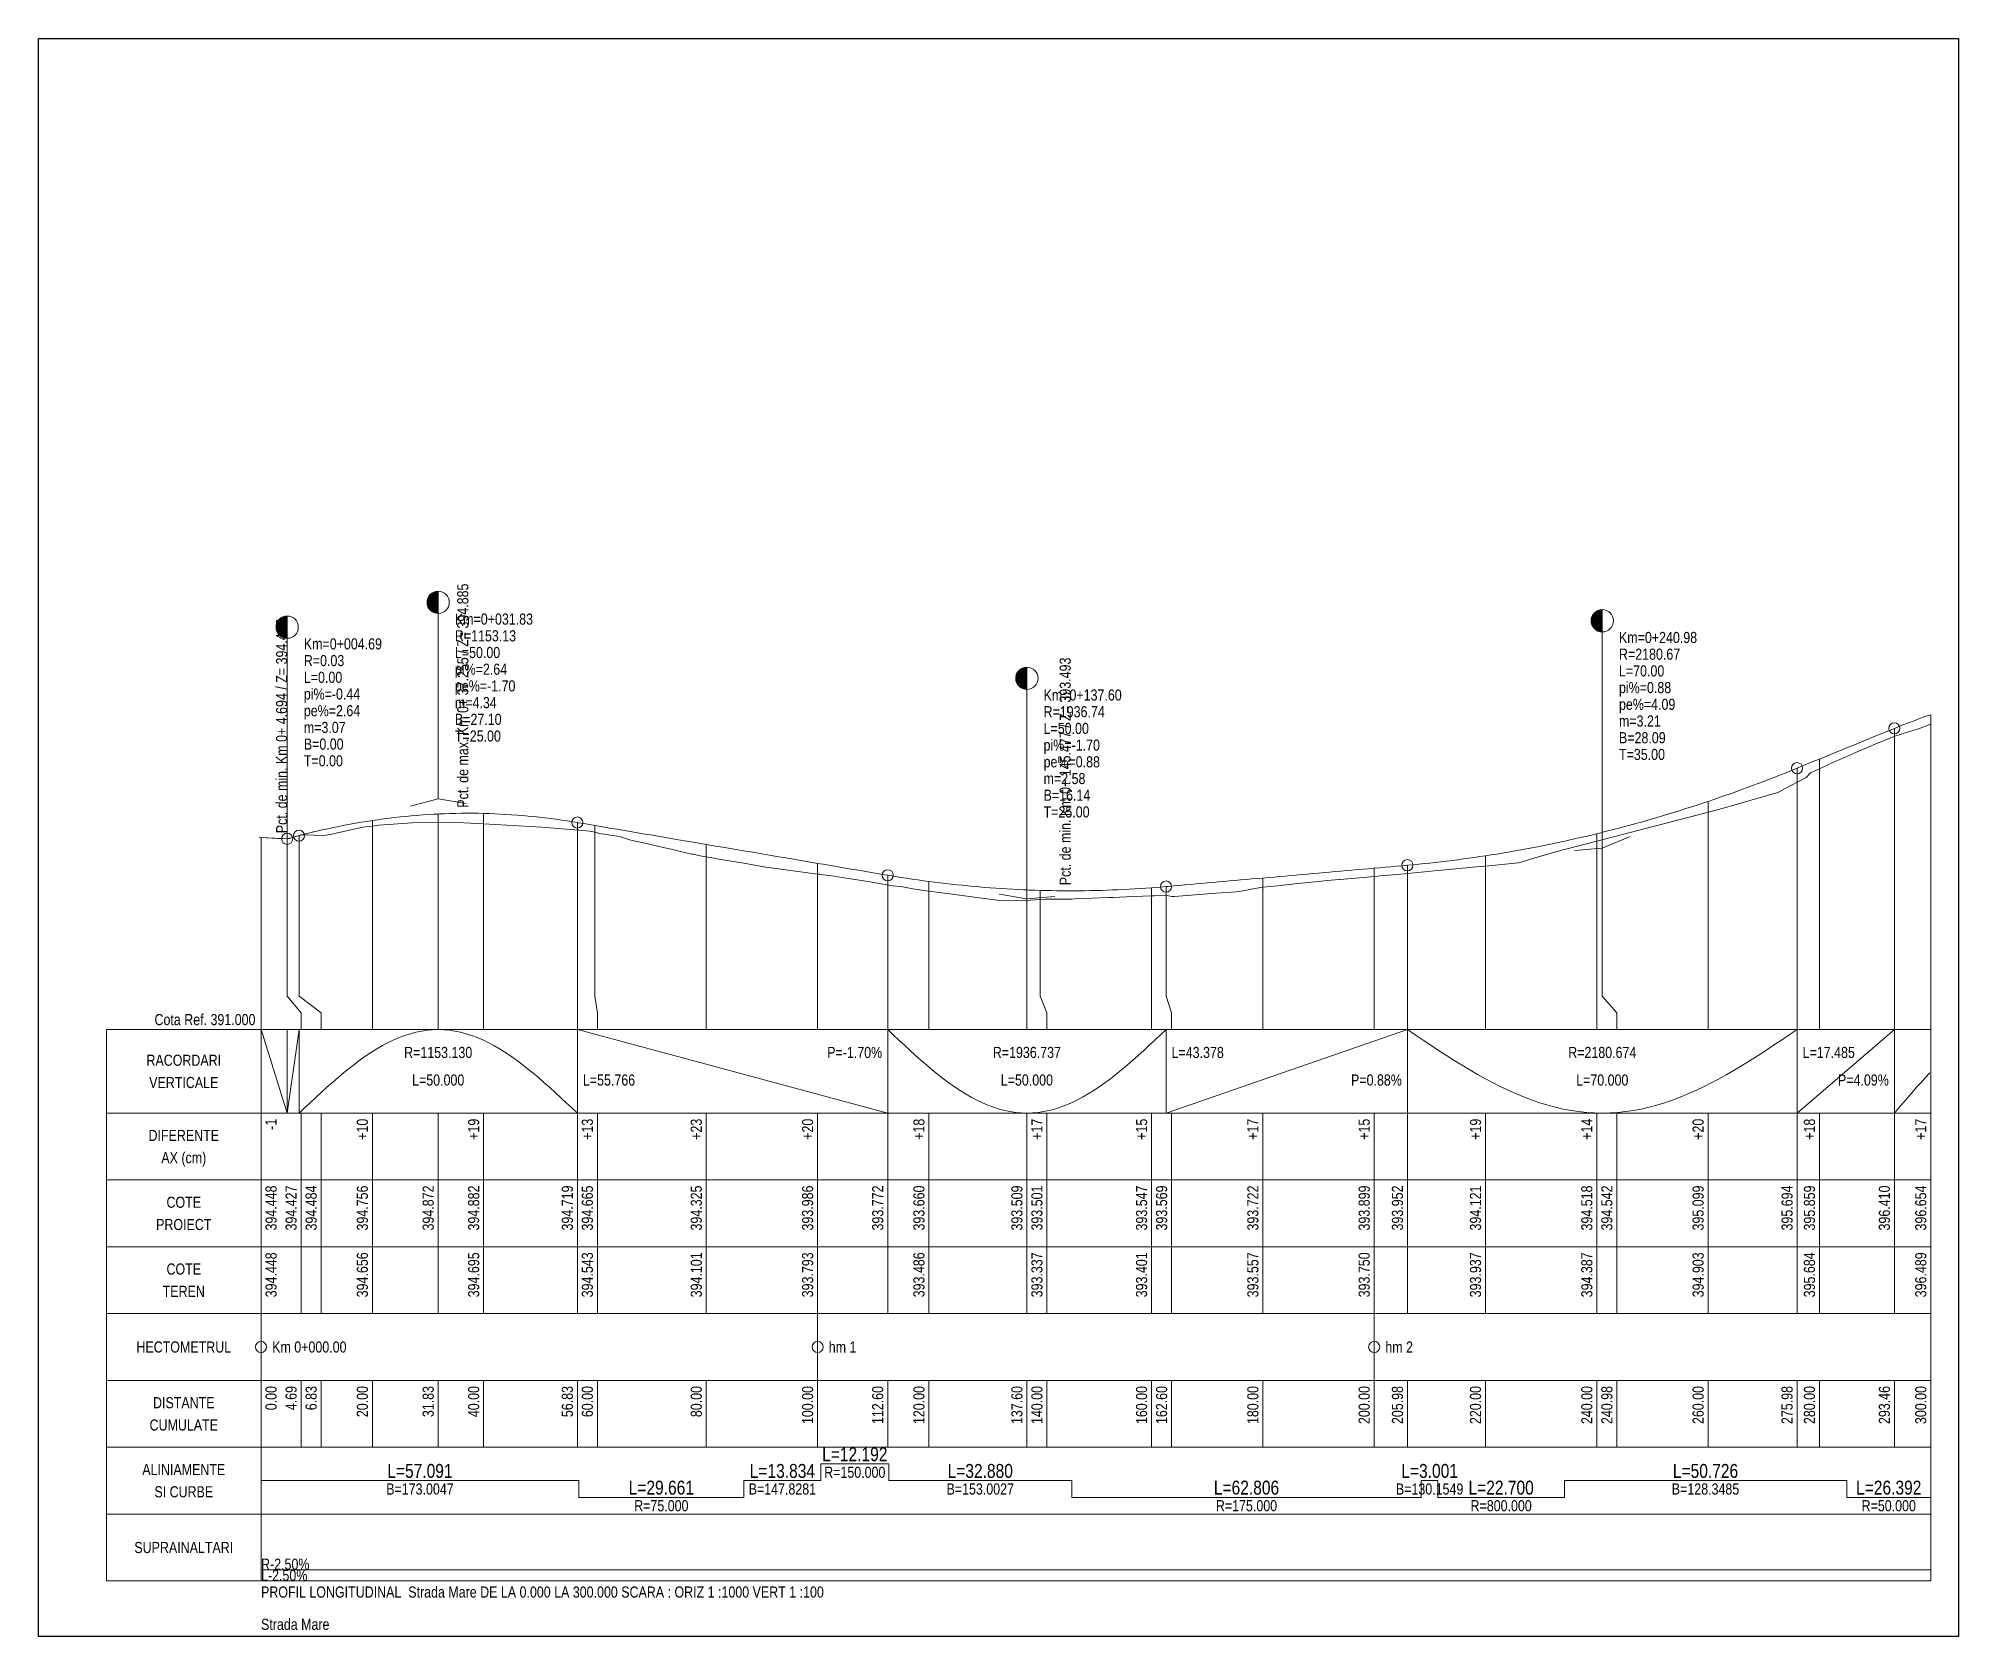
# Model space of a CAD drawing. Extents: x -600 to 1621, y -3670 to 287.
# Drawn here: x 0 to 345, y -2936.1 to -2649.1 of the extents above; entities that cross this region are included whole.
import ezdxf
from ezdxf.enums import TextEntityAlignment as Align

# ---------------------------------------------------------------- set-up
doc = ezdxf.new("R2010")
doc.units = 0
doc.layers.add('ARD-No Plot', color=7, linetype='Continuous', lineweight=0, plot=False)
doc.layers.add('Cartus', color=8, linetype='Continuous')
for name, color, linetype, lineweight in [('L-C. Ref', 7, 'Continuous', 0), ('L-cote-ex', 7, 'Continuous', 0), ('L-Cote-Pr', 7, 'Continuous', 0), ('L-Curbe', 7, 'Continuous', 0), ('L-Cut-Fill', 7, 'Continuous', 0), ('L-Design', 7, 'Continuous', 0), ('L-Exist', 7, 'Continuous', 0), ('L-LINES', 7, 'Continuous', 0), ('L-Min-Max', 7, 'Continuous', 0), ('L-Pante-Tran', 7, 'Continuous', 0), ('L-rac-Vert', 7, 'Continuous', 0), ('L-TEXT', 7, 'Continuous', 0)]:
    doc.layers.add(name, color=color, linetype=linetype, lineweight=lineweight)
doc.styles.add('Arial', font='arial.ttf', dxfattribs={"width": 0.8})

msp = doc.modelspace()

# ---------------------------------------------------------------- texts
at = {"layer": 'ARD-No Plot', "style": 'Arial', "width": 0.8}
msp.add_text('Strada Mare', height=2, dxfattribs=at).set_placement((40, -2934.87))
at = {"layer": 'L-C. Ref', "style": 'Arial', "width": 0.8}
msp.add_text('Cota Ref. 391.000', height=2, dxfattribs=at).set_placement((39, -2826.27), align=Align.RIGHT)
at = {"layer": 'L-cote-ex', "style": 'Arial', "width": 0.8}
for s, p in [('394.448', (42.8, -2867.07)), ('394.448', (42.8, -2867.07)), ('394.448', (42.8, -2867.07)), ('394.656', (59.2, -2867.07)), ('394.695', (79.2, -2867.07)), ('394.543', (99.63, -2867.07)), ('394.101', (119.2, -2867.07)), ('393.793', (139.2, -2867.07)), ('393.486', (159.2, -2867.07)), ('393.337', (180.4, -2867.07)), ('393.401', (199.2, -2867.07)), ('393.557', (219.2, -2867.07)), ('393.750', (239.2, -2867.07)), ('393.937', (259.2, -2867.07)), ('394.387', (279.2, -2867.07)), ('394.903', (299.2, -2867.07)), ('395.684', (319.2, -2867.07)), ('396.489', (339.2, -2867.07))]:
    msp.add_text(s, height=2, rotation=90, dxfattribs=at).set_placement(p, align=Align.RIGHT)
at = {"layer": 'L-Cote-Pr', "style": 'Arial', "width": 0.8}
for s, p in [('394.448', (42.8, -2855.07)), ('394.427', (46.4, -2855.07)), ('394.484', (50, -2855.07)), ('394.756', (59.2, -2855.07)), ('394.872', (71.03, -2855.07)), ('394.882', (79.2, -2855.07)), ('394.719', (96.03, -2855.07)), ('394.665', (99.63, -2855.07)), ('394.325', (119.2, -2855.07)), ('393.986', (139.2, -2855.07)), ('393.772', (151.8, -2855.07)), ('393.660', (159.2, -2855.07)), ('393.509', (176.8, -2855.07)), ('393.501', (180.4, -2855.07)), ('393.547', (199.2, -2855.07)), ('393.569', (202.8, -2855.07)), ('393.722', (219.2, -2855.07)), ('393.899', (239.2, -2855.07)), ('393.952', (245.18, -2855.07)), ('394.121', (259.2, -2855.07)), ('394.518', (279.2, -2855.07)), ('394.542', (282.8, -2855.07)), ('395.099', (299.2, -2855.07)), ('395.694', (315.18, -2855.07)), ('395.859', (319.2, -2855.07)), ('396.410', (332.66, -2855.07)), ('396.654', (339.2, -2855.07))]:
    msp.add_text(s, height=2, rotation=90, dxfattribs=at).set_placement(p, align=Align.RIGHT)
for s, p in [('COTE', (26.12, -2859.07)), ('PROIECT', (26.12, -2863.07))]:
    msp.add_text(s, height=2, dxfattribs=at).set_placement(p, align=Align.CENTER)
at = {"layer": 'L-Cut-Fill', "style": 'Arial', "width": 0.8}
for s, p in [('DIFERENTE', (26.12, -2847.07)), ('AX (cm)', (26.12, -2851.07))]:
    msp.add_text(s, height=2, dxfattribs=at).set_placement(p, align=Align.CENTER)
for s, p in [('-1', (42.8, -2843.07)), ('+10', (59.2, -2843.07)), ('+19', (79.2, -2843.07)), ('+13', (99.63, -2843.07)), ('+23', (119.2, -2843.07)), ('+20', (139.2, -2843.07)), ('+18', (159.2, -2843.07)), ('+17', (180.4, -2843.07)), ('+15', (199.2, -2843.07)), ('+17', (219.2, -2843.07)), ('+15', (239.2, -2843.07)), ('+19', (259.2, -2843.07)), ('+14', (279.2, -2843.07)), ('+20', (299.2, -2843.07)), ('+18', (319.2, -2843.07)), ('+17', (339.2, -2843.07))]:
    msp.add_text(s, height=2, rotation=90, dxfattribs=at).set_placement(p, align=Align.RIGHT)
at = {"layer": 'L-Min-Max', "style": 'Arial', "width": 0.8}
for s, p in [('Pct. de max. Km 0+ 37.255 / Z= 394.885', (77.25, -2787.22)), ('Pct. de min. Km 0+ 4.694 / Z= 394.427', (44.69, -2791.8)), ('Pct. de min. Km 0+ 145.477 / Z= 393.493', (185.48, -2801.14))]:
    msp.add_text(s, height=2, rotation=90, dxfattribs=at).set_placement(p)
at = {"layer": 'L-rac-Vert', "style": 'Arial', "width": 0.8}
for s, p in [('Km=0+031.83', (74.83, -2754.35)), ('R=1153.13', (74.83, -2757.35)), ('Km=0+240.98', (283.98, -2757.65)), ('Km=0+004.69', (47.69, -2758.8)), ('R=0.03', (47.69, -2761.8)), ('L=50.00', (74.83, -2760.35)), ('R=2180.67', (283.98, -2760.65)), ('L=0.00', (47.69, -2764.8)), ('pi%=2.64', (74.83, -2763.35)), ('L=70.00', (283.98, -2763.65)), ('pi%=-0.44', (47.69, -2767.8)), ('pe%=-1.70', (74.83, -2766.35)), ('Km=0+137.60', (180.6, -2767.98)), ('pi%=0.88', (283.98, -2766.65)), ('pe%=2.64', (47.69, -2770.8)), ('m=4.34', (74.83, -2769.35)), ('B=27.10', (74.83, -2772.35)), ('R=1936.74', (180.6, -2770.98)), ('pe%=4.09', (283.98, -2769.65)), ('m=3.07', (47.69, -2773.8)), ('T=25.00', (74.83, -2775.35)), ('L=50.00', (180.6, -2773.98)), ('m=3.21', (283.98, -2772.65)), ('B=28.09', (283.98, -2775.65)), ('B=0.00', (47.69, -2776.8)), ('pi%=-1.70', (180.6, -2776.98)), ('T=35.00', (283.98, -2778.65)), ('T=0.00', (47.69, -2779.8)), ('pe%=0.88', (180.6, -2779.98)), ('m=2.58', (180.6, -2782.98)), ('B=16.14', (180.6, -2785.98)), ('T=25.00', (180.6, -2788.98)), ('L=43.378', (203.6, -2832.17)), ('L=17.485', (316.98, -2832.17)), ('L=55.766', (97.83, -2837.12))]:
    msp.add_text(s, height=2, dxfattribs=at).set_placement(p)
for s, p in [('RACORDARI', (26.12, -2833.57)), ('R=1153.130', (71.83, -2832.17)), ('R=1936.737', (177.6, -2832.17)), ('R=2180.674', (280.98, -2832.17)), ('VERTICALE', (26.12, -2837.57)), ('L=50.000', (71.83, -2837.12)), ('L=50.000', (177.6, -2837.12)), ('L=70.000', (280.98, -2837.12))]:
    msp.add_text(s, height=2, dxfattribs=at).set_placement(p, align=Align.CENTER)
for s, p in [('P=-1.70%', (151.6, -2832.17)), ('P=0.88%', (244.97, -2837.12)), ('P=4.09%', (332.46, -2837.12))]:
    msp.add_text(s, height=2, dxfattribs=at).set_placement(p, align=Align.RIGHT)
at = {"layer": 'L-TEXT', "style": 'Arial', "width": 0.8}
for s, p in [('COTE', (26.12, -2871.07)), ('TEREN', (26.12, -2875.07)), ('HECTOMETRUL', (26.12, -2885.07)), ('DISTANTE', (26.12, -2895.07)), ('CUMULATE', (26.12, -2899.07)), ('ALINIAMENTE', (26.12, -2907.07)), ('SI CURBE', (26.12, -2911.07)), ('SUPRAINALTARI', (26.12, -2921.07))]:
    msp.add_text(s, height=2, dxfattribs=at).set_placement(p, align=Align.CENTER)
for s, p in [('Km 0+000.00', (42, -2885.07)), ('hm 1', (142, -2885.07)), ('hm 2', (242, -2885.07)), ('R-2.50%', (40, -2924.07)), ('L-2.50%', (40, -2926.07)), ('PROFIL LONGITUDINAL  Strada Mare DE LA 0.000 LA 300.000 SCARA : ORIZ 1 :1000 VERT 1 :100', (40, -2929.07))]:
    msp.add_text(s, height=2, dxfattribs=at).set_placement(p)
for s, p in [('0.00', (42.8, -2891.07)), ('4.69', (46.4, -2891.07)), ('6.83', (50, -2891.07)), ('20.00', (59.2, -2891.07)), ('31.83', (71.03, -2891.07)), ('40.00', (79.2, -2891.07)), ('56.83', (96.03, -2891.07)), ('60.00', (99.63, -2891.07)), ('80.00', (119.2, -2891.07)), ('100.00', (139.2, -2891.07)), ('112.60', (151.8, -2891.07)), ('120.00', (159.2, -2891.07)), ('137.60', (176.8, -2891.07)), ('140.00', (180.4, -2891.07)), ('160.00', (199.2, -2891.07)), ('162.60', (202.8, -2891.07)), ('180.00', (219.2, -2891.07)), ('200.00', (239.2, -2891.07)), ('205.98', (245.18, -2891.07)), ('220.00', (259.2, -2891.07)), ('240.00', (279.2, -2891.07)), ('240.98', (282.8, -2891.07)), ('260.00', (299.2, -2891.07)), ('275.98', (315.18, -2891.07)), ('280.00', (319.2, -2891.07)), ('293.46', (332.66, -2891.07)), ('300.00', (339.2, -2891.07))]:
    msp.add_text(s, height=2, rotation=90, dxfattribs=at).set_placement(p, align=Align.RIGHT)
for s, height, p in [('L=12.192', 2.5, (146.68, -2904.57)), ('L=57.091', 2.5, (68.55, -2907.57)), ('L=29.661', 2.5, (111.92, -2910.57)), ('L=13.834', 2.5, (133.67, -2907.57)), ('R=150.000', 2, (146.68, -2907.57)), ('L=32.880', 2.5, (169.22, -2907.57)), ('L=62.806', 2.5, (217.06, -2910.57)), ('L=3.001', 2.5, (249.96, -2907.57)), ('L=22.700', 2.5, (262.81, -2910.57)), ('L=50.726', 2.5, (299.53, -2907.57)), ('L=26.392', 2.5, (332.45, -2910.57)), ('B=173.0047', 2, (68.55, -2910.57)), ('R=75.000', 2, (111.92, -2913.57)), ('B=147.8281', 2, (133.67, -2910.57)), ('B=153.0027', 2, (169.22, -2910.57)), ('R=175.000', 2, (217.06, -2913.57)), ('B=130.1549', 2, (249.96, -2910.57)), ('R=800.000', 2, (262.81, -2913.57)), ('B=128.3485', 2, (299.53, -2910.57)), ('R=50.000', 2, (332.45, -2913.57))]:
    msp.add_text(s, height=height, rotation=0, dxfattribs=at).set_placement(p, align=Align.CENTER)

# ---------------------------------------------------------------- blocks, each defined once
blk = doc.blocks.new('A3_TRANSV_ALIN_TIRENA')
at = {"layer": 'Cartus'}
blk.add_lwpolyline([(0, 0), (0, 287), (345, 287), (345, 0)], close=True, dxfattribs=at)

# ---------------------------------------------------------------- linework, layer by layer
at = {"layer": 'L-Curbe'}
for p, q in [((40, -2908.07), (97.09, -2908.07)), ((97.09, -2908.07), (97.09, -2911.07)), ((126.75, -2911.07), (126.75, -2908.07)), ((126.75, -2908.07), (140.59, -2908.07)), ((140.59, -2908.07), (140.59, -2905.07)), ((140.59, -2905.07), (152.78, -2905.07)), ((152.78, -2905.07), (152.78, -2908.07)), ((152.78, -2908.07), (185.66, -2908.07)), ((185.66, -2908.07), (185.66, -2911.07)), ((248.46, -2911.07), (248.46, -2908.07)), ((248.46, -2908.07), (251.46, -2908.07)), ((251.46, -2908.07), (251.46, -2911.07)), ((274.17, -2911.07), (274.17, -2908.07)), ((274.17, -2908.07), (324.89, -2908.07)), ((324.89, -2908.07), (324.89, -2911.07)), ((97.09, -2911.07), (126.75, -2911.07)), ((185.66, -2911.07), (248.46, -2911.07)), ((251.46, -2911.07), (274.17, -2911.07)), ((324.89, -2911.07), (340, -2911.07))]:
    msp.add_line(p, q, dxfattribs=at)
at = {"layer": 'L-Design'}
msp.add_lwpolyline([(40, -2792.59), (41, -2792.64), (42, -2792.68), (43, -2792.72), (44, -2792.77), (44.69, -2792.8), (45, -2792.72), (46, -2792.45), (46.83, -2792.23), (47, -2792.19), (48, -2791.93), (49, -2791.68), (50, -2791.44), (51, -2791.21), (52, -2790.99), (53, -2790.77), (54, -2790.57), (55, -2790.37), (56, -2790.18), (57, -2790), (58, -2789.83), (59, -2789.67), (60, -2789.51), (61, -2789.37), (62, -2789.23), (63, -2789.1), (64, -2788.98), (65, -2788.87), (66, -2788.77), (67, -2788.68), (68, -2788.59), (69, -2788.52), (70, -2788.45), (71, -2788.39), (71.83, -2788.35), (72, -2788.34), (73, -2788.3), (74, -2788.27), (75, -2788.24), (76, -2788.23), (77, -2788.22), (78, -2788.22), (79, -2788.23), (80, -2788.25), (81, -2788.28), (82, -2788.32), (83, -2788.36), (84, -2788.42), (85, -2788.48), (86, -2788.55), (87, -2788.63), (88, -2788.72), (89, -2788.82), (90, -2788.93), (91, -2789.04), (92, -2789.16), (93, -2789.3), (94, -2789.44), (95, -2789.59), (96, -2789.74), (96.83, -2789.88), (97, -2789.91), (98, -2790.08), (99, -2790.25), (100, -2790.42), (101, -2790.59), (102, -2790.76), (103, -2790.93), (104, -2791.1), (105, -2791.27), (106, -2791.44), (107, -2791.61), (108, -2791.78), (109, -2791.95), (110, -2792.12), (111, -2792.29), (112, -2792.46), (113, -2792.63), (114, -2792.8), (115, -2792.97), (116, -2793.14), (117, -2793.31), (118, -2793.48), (119, -2793.65), (120, -2793.82), (121, -2793.99), (122, -2794.16), (123, -2794.33), (124, -2794.5), (125, -2794.66), (126, -2794.83), (127, -2795), (128, -2795.17), (129, -2795.34), (130, -2795.51), (131, -2795.68), (132, -2795.85), (133, -2796.02), (134, -2796.19), (135, -2796.36), (136, -2796.53), (137, -2796.7), (138, -2796.87), (139, -2797.04), (140, -2797.21), (141, -2797.38), (142, -2797.55), (143, -2797.72), (144, -2797.89), (145, -2798.06), (146, -2798.23), (147, -2798.4), (148, -2798.57), (149, -2798.74), (150, -2798.91), (151, -2799.08), (152, -2799.25), (152.6, -2799.35), (153, -2799.42), (154, -2799.58), (155, -2799.74), (156, -2799.9), (157, -2800.05), (158, -2800.19), (159, -2800.33), (160, -2800.47), (161, -2800.59), (162, -2800.72), (163, -2800.84), (164, -2800.95), (165, -2801.06), (166, -2801.16), (167, -2801.26), (168, -2801.35), (169, -2801.44), (170, -2801.52), (171, -2801.6), (172, -2801.67), (173, -2801.74), (174, -2801.8), (175, -2801.86), (176, -2801.91), (177, -2801.96), (177.6, -2801.98), (178, -2802), (179, -2802.03), (180, -2802.06), (181, -2802.09), (182, -2802.11), (183, -2802.13), (184, -2802.14), (185, -2802.14), (186, -2802.14), (187, -2802.14), (188, -2802.12), (189, -2802.11), (190, -2802.09), (191, -2802.06), (192, -2802.03), (193, -2801.99), (194, -2801.95), (195, -2801.91), (196, -2801.86), (197, -2801.8), (198, -2801.74), (199, -2801.67), (200, -2801.6), (201, -2801.52), (202, -2801.44), (202.6, -2801.38), (203, -2801.35), (204, -2801.26), (205, -2801.17), (206, -2801.08), (207, -2801), (208, -2800.91), (209, -2800.82), (210, -2800.73), (211, -2800.64), (212, -2800.55), (213, -2800.46), (214, -2800.38), (215, -2800.29), (216, -2800.2), (217, -2800.11), (218, -2800.02), (219, -2799.93), (220, -2799.85), (221, -2799.76), (222, -2799.67), (223, -2799.58), (224, -2799.49), (225, -2799.4), (226, -2799.32), (227, -2799.23), (228, -2799.14), (229, -2799.05), (230, -2798.96), (231, -2798.87), (232, -2798.79), (233, -2798.7), (234, -2798.61), (235, -2798.52), (236, -2798.43), (237, -2798.34), (238, -2798.25), (239, -2798.17), (240, -2798.08), (241, -2797.99), (242, -2797.9), (243, -2797.81), (244, -2797.72), (245, -2797.64), (245.97, -2797.55), (246, -2797.55), (247, -2797.46), (248, -2797.36), (249, -2797.26), (250, -2797.16), (251, -2797.05), (252, -2796.93), (253, -2796.82), (254, -2796.69), (255, -2796.57), (256, -2796.43), (257, -2796.3), (258, -2796.16), (259, -2796.01), (260, -2795.86), (261, -2795.7), (262, -2795.54), (263, -2795.38), (264, -2795.21), (265, -2795.04), (266, -2794.86), (267, -2794.68), (268, -2794.49), (269, -2794.3), (270, -2794.1), (271, -2793.9), (272, -2793.7), (273, -2793.49), (274, -2793.27), (275, -2793.05), (276, -2792.83), (277, -2792.6), (278, -2792.37), (279, -2792.13), (280, -2791.89), (280.98, -2791.65), (281, -2791.64), (282, -2791.39), (283, -2791.13), (284, -2790.87), (285, -2790.61), (286, -2790.34), (287, -2790.06), (288, -2789.79), (289, -2789.5), (290, -2789.21), (291, -2788.92), (292, -2788.62), (293, -2788.32), (294, -2788.02), (295, -2787.71), (296, -2787.39), (297, -2787.07), (298, -2786.75), (299, -2786.42), (300, -2786.08), (301, -2785.74), (302, -2785.4), (303, -2785.05), (304, -2784.7), (305, -2784.34), (306, -2783.98), (307, -2783.62), (308, -2783.25), (309, -2782.87), (310, -2782.49), (311, -2782.11), (312, -2781.72), (313, -2781.32), (314, -2780.93), (315, -2780.52), (315.98, -2780.13), (316, -2780.12), (317, -2779.71), (318, -2779.3), (319, -2778.89), (320, -2778.48), (321, -2778.07), (322, -2777.66), (323, -2777.25), (324, -2776.84), (325, -2776.43), (326, -2776.02), (327, -2775.61), (328, -2775.2), (329, -2774.79), (330, -2774.39), (331, -2773.98), (332, -2773.57), (333, -2773.16), (333.46, -2772.97), (334, -2772.75), (335, -2772.35), (336, -2771.96), (337, -2771.59), (338, -2771.22), (339, -2770.87), (340, -2770.53)], dxfattribs=at)
at = {"layer": 'L-Exist'}
for p, q in [((334.32, -2774.15), (336.2, -2773.53)), ((336.2, -2773.53), (337.43, -2773.15)), ((337.43, -2773.15), (338.09, -2772.91)), ((338.09, -2772.91), (338.95, -2772.62)), ((338.95, -2772.62), (339.97, -2772.19)), ((339.97, -2772.19), (340, -2772.18)), ((324.89, -2778.01), (326.78, -2777.18)), ((326.78, -2777.18), (328.66, -2776.38)), ((328.66, -2776.38), (329.72, -2775.94)), ((329.72, -2775.94), (330.55, -2775.59)), ((330.55, -2775.59), (332.43, -2774.84)), ((332.43, -2774.84), (333.56, -2774.4)), ((333.56, -2774.4), (334.32, -2774.15)), ((318.41, -2780.98), (320, -2780.23)), ((320, -2780.23), (322, -2779.29)), ((322, -2779.29), (324.89, -2778.01)), ((312.53, -2784.47), (313.71, -2783.84)), ((313.71, -2783.84), (317.64, -2781.77)), ((317.64, -2781.77), (318.41, -2780.98)), ((300, -2788.04), (302.08, -2787.5)), ((302.08, -2787.5), (312.53, -2784.47)), ((54.26, -2791.64), (58.29, -2790.72)), ((58.29, -2790.72), (60, -2790.51)), ((60, -2790.51), (61.16, -2790.37)), ((61.16, -2790.37), (67.16, -2789.95)), ((67.16, -2789.95), (74.6, -2789.87)), ((74.6, -2789.87), (76.45, -2789.91)), ((76.45, -2789.91), (80, -2790.12)), ((80, -2790.12), (90.45, -2790.74)), ((90.45, -2790.74), (97.09, -2791.25)), ((280, -2793.2), (299.6, -2788.15)), ((299.6, -2788.15), (300, -2788.04)), ((40, -2792.59), (40, -2792.59)), ((40, -2792.59), (40, -2792.59)), ((40, -2792.59), (44.94, -2792.81)), ((44.94, -2792.81), (47.22, -2792.1)), ((47.22, -2792.1), (47.83, -2792.07)), ((47.83, -2792.07), (51.32, -2792.24)), ((51.32, -2792.24), (52.71, -2791.97)), ((52.71, -2791.97), (54.26, -2791.64)), ((97.09, -2791.25), (99.07, -2791.41)), ((99.07, -2791.41), (99.37, -2791.48)), ((99.37, -2791.48), (100, -2791.64)), ((100, -2791.64), (101.05, -2791.89)), ((101.05, -2791.89), (101.65, -2791.99)), ((101.65, -2791.99), (103.94, -2792.35)), ((103.94, -2792.35), (104.56, -2792.45)), ((104.56, -2792.45), (106.22, -2793)), ((106.22, -2793), (106.24, -2793.01)), ((106.24, -2793.01), (106.69, -2793.11)), ((106.69, -2793.11), (107.27, -2793.2)), ((107.27, -2793.2), (108.5, -2793.47)), ((108.5, -2793.47), (110.78, -2793.99)), ((110.78, -2793.99), (113.06, -2794.53)), ((274.17, -2794.71), (280, -2793.2)), ((113.06, -2794.53), (113.69, -2794.69)), ((113.69, -2794.69), (115.34, -2795.06)), ((115.34, -2795.06), (117.43, -2795.54)), ((117.43, -2795.54), (117.62, -2795.59)), ((117.62, -2795.59), (118.87, -2795.87)), ((118.87, -2795.87), (119.91, -2796.04)), ((119.91, -2796.04), (120, -2796.06)), ((120, -2796.06), (121.72, -2796.37)), ((121.72, -2796.37), (122.19, -2796.44)), ((122.19, -2796.44), (124.47, -2796.81)), ((124.47, -2796.81), (126.75, -2797.2)), ((126.75, -2797.2), (130.36, -2797.82)), ((130.36, -2797.82), (140, -2799.14)), ((251.46, -2798.52), (259.03, -2797.79)), ((259.03, -2797.79), (260, -2797.7)), ((260, -2797.7), (265.92, -2797.13)), ((265.92, -2797.13), (266.6, -2796.93)), ((266.6, -2796.93), (268.71, -2796.31)), ((268.71, -2796.31), (273.91, -2794.77)), ((273.91, -2794.77), (274.17, -2794.71)), ((140, -2799.14), (140.31, -2799.18)), ((140.31, -2799.18), (140.59, -2799.22)), ((140.59, -2799.22), (142.99, -2799.51)), ((142.99, -2799.51), (143.63, -2799.62)), ((143.63, -2799.62), (146.68, -2800.11)), ((146.68, -2800.11), (148.68, -2800.43)), ((148.68, -2800.43), (149.73, -2800.61)), ((149.73, -2800.61), (152.78, -2801.12)), ((152.78, -2801.12), (153.06, -2801.17)), ((153.06, -2801.17), (155.24, -2801.43)), ((220, -2801.5), (222.6, -2801.23)), ((222.6, -2801.23), (226.3, -2800.85)), ((226.3, -2800.85), (229.99, -2800.48)), ((229.99, -2800.48), (231.58, -2800.32)), ((231.58, -2800.32), (233.69, -2800.11)), ((233.69, -2800.11), (233.81, -2800.09)), ((233.81, -2800.09), (237.38, -2799.79)), ((237.38, -2799.79), (240, -2799.57)), ((240, -2799.57), (240.24, -2799.55)), ((240.24, -2799.55), (241.08, -2799.48)), ((241.08, -2799.48), (244.77, -2799.14)), ((244.77, -2799.14), (248.46, -2798.8)), ((248.46, -2798.8), (250.15, -2798.64)), ((250.15, -2798.64), (251.46, -2798.52)), ((155.24, -2801.43), (157.48, -2801.87)), ((157.48, -2801.87), (160, -2802.21)), ((160, -2802.21), (164.17, -2802.76)), ((164.17, -2802.76), (172.68, -2803.87)), ((172.68, -2803.87), (176.39, -2803.96)), ((176.39, -2803.96), (180, -2803.7)), ((180, -2803.7), (181.02, -2803.63)), ((181.02, -2803.63), (184, -2803.67)), ((184, -2803.67), (185.66, -2803.63)), ((185.66, -2803.63), (186.18, -2803.61)), ((186.18, -2803.61), (189.35, -2803.48)), ((189.35, -2803.48), (192.32, -2803.36)), ((192.32, -2803.36), (193.05, -2803.33)), ((193.05, -2803.33), (196.74, -2803.19)), ((196.74, -2803.19), (200, -2803.07)), ((200, -2803.07), (200.44, -2803.05)), ((200.44, -2803.05), (202.67, -2802.96)), ((202.67, -2802.96), (203.7, -2803.17)), ((203.7, -2803.17), (204.13, -2803.14)), ((204.13, -2803.14), (207.82, -2802.87)), ((207.82, -2802.87), (211.52, -2802.59)), ((211.52, -2802.59), (213.49, -2802.43)), ((213.49, -2802.43), (215.21, -2802.3)), ((215.21, -2802.3), (215.78, -2802.25)), ((215.78, -2802.25), (218.91, -2801.69)), ((218.91, -2801.69), (219.97, -2801.5)), ((219.97, -2801.5), (220, -2801.5))]:
    msp.add_line(p, q, dxfattribs=at)
at = {"layer": 'L-LINES'}
for p, q in [((333.46, -2827.07), (333.46, -2772.97)), ((340, -2827.07), (340, -2770.53)), ((315.98, -2827.07), (315.98, -2780.13)), ((320, -2827.07), (320, -2778.48)), ((300, -2827.07), (300, -2786.08)), ((60, -2827.07), (60, -2789.51)), ((71.83, -2827.07), (71.83, -2788.35)), ((80, -2827.07), (80, -2788.25)), ((96.83, -2827.07), (96.83, -2789.88)), ((100, -2821.07), (100, -2790.42)), ((40, -2827.07), (40, -2792.59)), ((44.69, -2821.07), (44.69, -2792.8)), ((46.83, -2821.07), (46.83, -2792.23)), ((120, -2827.07), (120, -2793.82)), ((280, -2827.07), (280, -2791.89)), ((280.98, -2821.07), (280.98, -2791.65)), ((140, -2827.07), (140, -2797.21)), ((245.97, -2827.07), (245.97, -2797.55)), ((260, -2827.07), (260, -2795.86)), ((152.6, -2827.07), (152.6, -2799.35)), ((160, -2827.07), (160, -2800.47)), ((202.6, -2821.07), (202.6, -2801.38)), ((220, -2827.07), (220, -2799.85)), ((240, -2827.07), (240, -2798.08)), ((177.6, -2827.07), (177.6, -2801.98)), ((180, -2821.07), (180, -2802.06)), ((200, -2827.07), (200, -2801.6)), ((47.2, -2824.07), (44.69, -2821.07)), ((50.8, -2824.07), (46.83, -2821.07)), ((100.43, -2824.07), (100, -2821.07)), ((181.2, -2824.07), (180, -2821.07)), ((203.6, -2824.07), (202.6, -2821.07)), ((283.6, -2824.07), (280.98, -2821.07)), ((47.2, -2827.07), (47.2, -2824.07)), ((50.8, -2827.07), (50.8, -2824.07)), ((100.43, -2827.07), (100.43, -2824.07)), ((181.2, -2827.07), (181.2, -2824.07)), ((203.6, -2827.07), (203.6, -2824.07)), ((283.6, -2827.07), (283.6, -2824.07)), ((12.24, -2842.07), (12.24, -2827.07)), ((12.24, -2827.07), (40, -2827.07)), ((40, -2827.07), (340, -2827.07)), ((40, -2842.07), (40, -2827.07)), ((340, -2842.07), (340, -2827.07)), ((12.24, -2854.07), (12.24, -2842.07)), ((12.24, -2842.07), (40, -2842.07)), ((40, -2842.07), (12.24, -2842.07)), ((40, -2842.07), (340, -2842.07)), ((40, -2854.07), (40, -2842.07)), ((40, -2842.07), (340, -2842.07)), ((40, -2854.07), (40, -2842.07)), ((47.2, -2854.07), (47.2, -2842.07)), ((50.8, -2854.07), (50.8, -2842.07)), ((60, -2854.07), (60, -2842.07)), ((71.83, -2854.07), (71.83, -2842.07)), ((80, -2854.07), (80, -2842.07)), ((96.83, -2854.07), (96.83, -2842.07)), ((100.43, -2854.07), (100.43, -2842.07)), ((120, -2854.07), (120, -2842.07)), ((140, -2854.07), (140, -2842.07)), ((152.6, -2854.07), (152.6, -2842.07)), ((160, -2854.07), (160, -2842.07)), ((177.6, -2854.07), (177.6, -2842.07)), ((181.2, -2854.07), (181.2, -2842.07)), ((200, -2854.07), (200, -2842.07)), ((203.6, -2854.07), (203.6, -2842.07)), ((220, -2854.07), (220, -2842.07)), ((240, -2854.07), (240, -2842.07)), ((245.97, -2854.07), (245.97, -2842.07)), ((260, -2854.07), (260, -2842.07)), ((280, -2854.07), (280, -2842.07)), ((283.6, -2854.07), (283.6, -2842.07)), ((300, -2854.07), (300, -2842.07)), ((315.98, -2854.07), (315.98, -2842.07)), ((320, -2854.07), (320, -2842.07)), ((333.46, -2854.07), (333.46, -2842.07)), ((340, -2854.07), (340, -2842.07)), ((340, -2854.07), (340, -2842.07)), ((12.24, -2866.07), (12.24, -2854.07)), ((12.24, -2854.07), (40, -2854.07)), ((40, -2854.07), (12.24, -2854.07)), ((40, -2854.07), (340, -2854.07)), ((40, -2854.07), (340, -2854.07)), ((40, -2866.07), (40, -2854.07)), ((47.2, -2866.07), (47.2, -2854.07)), ((50.8, -2866.07), (50.8, -2854.07)), ((60, -2866.07), (60, -2854.07)), ((71.83, -2866.07), (71.83, -2854.07)), ((80, -2866.07), (80, -2854.07)), ((96.83, -2866.07), (96.83, -2854.07)), ((100.43, -2866.07), (100.43, -2854.07)), ((120, -2866.07), (120, -2854.07)), ((140, -2866.07), (140, -2854.07)), ((152.6, -2866.07), (152.6, -2854.07)), ((160, -2866.07), (160, -2854.07)), ((177.6, -2866.07), (177.6, -2854.07)), ((181.2, -2866.07), (181.2, -2854.07)), ((200, -2866.07), (200, -2854.07)), ((203.6, -2866.07), (203.6, -2854.07)), ((220, -2866.07), (220, -2854.07)), ((240, -2866.07), (240, -2854.07)), ((245.97, -2866.07), (245.97, -2854.07)), ((260, -2866.07), (260, -2854.07)), ((280, -2866.07), (280, -2854.07)), ((283.6, -2866.07), (283.6, -2854.07)), ((300, -2866.07), (300, -2854.07)), ((315.98, -2866.07), (315.98, -2854.07)), ((320, -2866.07), (320, -2854.07)), ((333.46, -2866.07), (333.46, -2854.07)), ((340, -2866.07), (340, -2854.07)), ((12.24, -2878.07), (12.24, -2866.07)), ((12.24, -2866.07), (40, -2866.07)), ((40, -2866.07), (12.24, -2866.07)), ((40, -2866.07), (340, -2866.07)), ((40, -2866.07), (340, -2866.07)), ((40, -2878.07), (40, -2866.07)), ((47.2, -2878.07), (47.2, -2866.07)), ((50.8, -2878.07), (50.8, -2866.07)), ((60, -2878.07), (60, -2866.07)), ((71.83, -2878.07), (71.83, -2866.07)), ((80, -2878.07), (80, -2866.07)), ((96.83, -2878.07), (96.83, -2866.07)), ((100.43, -2878.07), (100.43, -2866.07)), ((120, -2878.07), (120, -2866.07)), ((140, -2878.07), (140, -2866.07)), ((152.6, -2878.07), (152.6, -2866.07)), ((160, -2878.07), (160, -2866.07)), ((177.6, -2878.07), (177.6, -2866.07)), ((181.2, -2878.07), (181.2, -2866.07)), ((200, -2878.07), (200, -2866.07)), ((203.6, -2878.07), (203.6, -2866.07)), ((220, -2878.07), (220, -2866.07)), ((240, -2878.07), (240, -2866.07)), ((245.97, -2878.07), (245.97, -2866.07)), ((260, -2878.07), (260, -2866.07)), ((280, -2878.07), (280, -2866.07)), ((283.6, -2878.07), (283.6, -2866.07)), ((300, -2878.07), (300, -2866.07)), ((315.98, -2878.07), (315.98, -2866.07)), ((320, -2878.07), (320, -2866.07)), ((333.46, -2878.07), (333.46, -2866.07)), ((340, -2878.07), (340, -2866.07)), ((12.24, -2890.07), (12.24, -2878.07)), ((12.24, -2878.07), (40, -2878.07)), ((40, -2878.07), (12.24, -2878.07)), ((40, -2878.07), (340, -2878.07)), ((40, -2890.07), (40, -2878.07)), ((40, -2890.07), (40, -2878.07)), ((40, -2878.07), (340, -2878.07)), ((140, -2890.07), (140, -2878.07)), ((240, -2890.07), (240, -2878.07)), ((340, -2890.07), (340, -2878.07)), ((12.24, -2902.07), (12.24, -2890.07)), ((12.24, -2890.07), (40, -2890.07)), ((40, -2890.07), (12.24, -2890.07)), ((40, -2890.07), (340, -2890.07)), ((40, -2890.07), (340, -2890.07)), ((40, -2902.07), (40, -2890.07)), ((47.2, -2902.07), (47.2, -2890.07)), ((50.8, -2902.07), (50.8, -2890.07)), ((60, -2902.07), (60, -2890.07)), ((71.83, -2902.07), (71.83, -2890.07)), ((80, -2902.07), (80, -2890.07)), ((96.83, -2902.07), (96.83, -2890.07)), ((100.43, -2902.07), (100.43, -2890.07)), ((120, -2902.07), (120, -2890.07)), ((140, -2902.07), (140, -2890.07)), ((152.6, -2902.07), (152.6, -2890.07)), ((160, -2902.07), (160, -2890.07)), ((177.6, -2902.07), (177.6, -2890.07)), ((181.2, -2902.07), (181.2, -2890.07)), ((200, -2902.07), (200, -2890.07)), ((203.6, -2902.07), (203.6, -2890.07)), ((220, -2902.07), (220, -2890.07)), ((240, -2902.07), (240, -2890.07)), ((245.97, -2902.07), (245.97, -2890.07)), ((260, -2902.07), (260, -2890.07)), ((280, -2902.07), (280, -2890.07)), ((283.6, -2902.07), (283.6, -2890.07)), ((300, -2902.07), (300, -2890.07)), ((315.98, -2902.07), (315.98, -2890.07)), ((320, -2902.07), (320, -2890.07)), ((333.46, -2902.07), (333.46, -2890.07)), ((340, -2902.07), (340, -2890.07)), ((12.24, -2914.07), (12.24, -2902.07)), ((12.24, -2902.07), (40, -2902.07)), ((40, -2902.07), (12.24, -2902.07)), ((40, -2902.07), (340, -2902.07)), ((40, -2914.07), (40, -2902.07)), ((40, -2902.07), (340, -2902.07)), ((340, -2914.07), (340, -2902.07)), ((12.24, -2926.07), (12.24, -2914.07)), ((12.24, -2914.07), (40, -2914.07)), ((40, -2914.07), (12.24, -2914.07)), ((40, -2914.07), (340, -2914.07)), ((40, -2926.07), (40, -2914.07)), ((40, -2914.07), (340, -2914.07)), ((340, -2926.07), (340, -2914.07)), ((40, -2926.07), (12.24, -2926.07)), ((40, -2926.07), (340, -2926.07))]:
    msp.add_line(p, q, dxfattribs=at)
for centre in [(40, -2884.07), (140, -2884.07), (240, -2884.07)]:
    msp.add_circle(centre, 1, dxfattribs=at)
at = {"layer": 'L-Pante-Tran'}
for p, q in [((40, -2924.07), (60, -2924.07)), ((40, -2924.07), (60, -2924.07)), ((60, -2924.07), (80, -2924.07)), ((60, -2924.07), (80, -2924.07)), ((80, -2924.07), (100, -2924.07)), ((80, -2924.07), (100, -2924.07)), ((100, -2924.07), (120, -2924.07)), ((100, -2924.07), (120, -2924.07)), ((120, -2924.07), (140, -2924.07)), ((120, -2924.07), (140, -2924.07)), ((140, -2924.07), (160, -2924.07)), ((140, -2924.07), (160, -2924.07)), ((160, -2924.07), (180, -2924.07)), ((160, -2924.07), (180, -2924.07)), ((180, -2924.07), (200, -2924.07)), ((180, -2924.07), (200, -2924.07)), ((200, -2924.07), (220, -2924.07)), ((200, -2924.07), (220, -2924.07)), ((220, -2924.07), (240, -2924.07)), ((220, -2924.07), (240, -2924.07)), ((240, -2924.07), (260, -2924.07)), ((240, -2924.07), (260, -2924.07)), ((260, -2924.07), (280, -2924.07)), ((260, -2924.07), (280, -2924.07)), ((280, -2924.07), (300, -2924.07)), ((280, -2924.07), (300, -2924.07)), ((300, -2924.07), (320, -2924.07)), ((300, -2924.07), (320, -2924.07)), ((320, -2924.07), (340, -2924.07)), ((320, -2924.07), (340, -2924.07))]:
    msp.add_line(p, q, dxfattribs=at)
at = {"layer": 'L-rac-Vert'}
for p, q in [((69.98, -2749.58), (69.98, -2751.11)), ((70.02, -2749.51), (70.02, -2751.19)), ((70.05, -2749.44), (70.05, -2751.26)), ((70.09, -2749.37), (70.09, -2751.33)), ((70.13, -2749.3), (70.13, -2751.39)), ((70.17, -2749.24), (70.17, -2751.46)), ((70.21, -2749.17), (70.21, -2751.52)), ((70.26, -2749.11), (70.26, -2751.59)), ((70.31, -2749.05), (70.31, -2751.65)), ((70.36, -2748.99), (70.36, -2751.71)), ((70.42, -2748.93), (70.42, -2751.76)), ((70.47, -2748.88), (70.47, -2751.82)), ((70.53, -2748.83), (70.53, -2751.87)), ((70.59, -2748.78), (70.59, -2751.92)), ((70.66, -2748.73), (70.66, -2751.97)), ((70.72, -2748.69), (70.72, -2752.01)), ((70.79, -2748.64), (70.79, -2752.05)), ((70.85, -2748.6), (70.85, -2752.09)), ((70.92, -2748.57), (70.92, -2752.13)), ((70.99, -2748.53), (70.99, -2752.16)), ((71.07, -2748.5), (71.07, -2752.2)), ((71.14, -2748.47), (71.14, -2752.22)), ((71.21, -2748.45), (71.21, -2752.25)), ((71.29, -2748.42), (71.29, -2752.27)), ((71.36, -2748.4), (71.36, -2752.29)), ((71.44, -2748.39), (71.44, -2752.31)), ((71.52, -2748.37), (71.52, -2752.32)), ((71.6, -2748.36), (71.6, -2752.33)), ((71.67, -2748.35), (71.67, -2752.34)), ((71.75, -2748.35), (71.75, -2752.35)), ((71.83, -2785.64), (71.83, -2748.35)), ((43.65, -2753.09), (43.65, -2756.5)), ((43.72, -2753.05), (43.72, -2756.54)), ((43.79, -2753.02), (43.79, -2756.58)), ((43.86, -2752.98), (43.86, -2756.61)), ((43.93, -2752.95), (43.93, -2756.65)), ((44, -2752.92), (44, -2756.67)), ((44.08, -2752.9), (44.08, -2756.7)), ((44.15, -2752.87), (44.15, -2756.72)), ((44.23, -2752.85), (44.23, -2756.74)), ((44.3, -2752.84), (44.3, -2756.76)), ((44.38, -2752.82), (44.38, -2756.77)), ((44.46, -2752.81), (44.46, -2756.78)), ((44.54, -2752.8), (44.54, -2756.79)), ((44.62, -2752.8), (44.62, -2756.8)), ((44.69, -2792.8), (44.69, -2752.8)), ((69.83, -2750.27), (69.83, -2750.43)), ((69.84, -2750.19), (69.84, -2750.51)), ((69.85, -2750.11), (69.85, -2750.58)), ((69.86, -2750.04), (69.86, -2750.66)), ((69.87, -2749.96), (69.87, -2750.74)), ((69.89, -2749.88), (69.89, -2750.82)), ((69.91, -2749.81), (69.91, -2750.89)), ((69.93, -2749.73), (69.93, -2750.97)), ((69.96, -2749.66), (69.96, -2751.04)), ((279.07, -2753.03), (279.07, -2754.27)), ((279.1, -2752.95), (279.1, -2754.34)), ((279.13, -2752.88), (279.13, -2754.41)), ((279.16, -2752.81), (279.16, -2754.48)), ((279.19, -2752.74), (279.19, -2754.56)), ((279.23, -2752.67), (279.23, -2754.62)), ((279.27, -2752.6), (279.27, -2754.69)), ((279.31, -2752.54), (279.31, -2754.76)), ((279.36, -2752.47), (279.36, -2754.82)), ((279.4, -2752.41), (279.4, -2754.89)), ((279.45, -2752.35), (279.45, -2754.95)), ((279.51, -2752.29), (279.51, -2755)), ((279.56, -2752.23), (279.56, -2755.06)), ((279.62, -2752.18), (279.62, -2755.12)), ((279.68, -2752.13), (279.68, -2755.17)), ((279.74, -2752.08), (279.74, -2755.22)), ((279.8, -2752.03), (279.8, -2755.27)), ((279.86, -2751.98), (279.86, -2755.31)), ((279.93, -2751.94), (279.93, -2755.35)), ((280, -2751.9), (280, -2755.39)), ((280.07, -2751.87), (280.07, -2755.43)), ((280.14, -2751.83), (280.14, -2755.46)), ((280.21, -2751.8), (280.21, -2755.49)), ((280.28, -2751.77), (280.28, -2755.52)), ((280.36, -2751.75), (280.36, -2755.55)), ((280.43, -2751.72), (280.43, -2755.57)), ((280.51, -2751.7), (280.51, -2755.59)), ((280.58, -2751.69), (280.58, -2755.61)), ((280.66, -2751.67), (280.66, -2755.62)), ((280.74, -2751.66), (280.74, -2755.63)), ((280.82, -2751.65), (280.82, -2755.64)), ((280.9, -2751.65), (280.9, -2755.65)), ((280.98, -2794.46), (280.98, -2751.65)), ((42.7, -2754.64), (42.7, -2754.96)), ((42.7, -2754.72), (42.7, -2754.88)), ((42.71, -2754.56), (42.71, -2755.03)), ((42.72, -2754.49), (42.72, -2755.11)), ((42.73, -2754.41), (42.73, -2755.19)), ((42.75, -2754.33), (42.75, -2755.27)), ((42.77, -2754.26), (42.77, -2755.34)), ((42.79, -2754.18), (42.79, -2755.42)), ((42.82, -2754.11), (42.82, -2755.49)), ((42.85, -2754.03), (42.85, -2755.56)), ((42.88, -2753.96), (42.88, -2755.64)), ((42.91, -2753.89), (42.91, -2755.71)), ((42.95, -2753.82), (42.95, -2755.78)), ((42.99, -2753.75), (42.99, -2755.84)), ((43.03, -2753.69), (43.03, -2755.91)), ((43.08, -2753.62), (43.08, -2755.97)), ((43.12, -2753.56), (43.12, -2756.04)), ((43.17, -2753.5), (43.17, -2756.1)), ((43.23, -2753.44), (43.23, -2756.16)), ((43.28, -2753.38), (43.28, -2756.21)), ((43.34, -2753.33), (43.34, -2756.27)), ((43.4, -2753.28), (43.4, -2756.32)), ((43.46, -2753.23), (43.46, -2756.37)), ((43.52, -2753.18), (43.52, -2756.42)), ((43.58, -2753.14), (43.58, -2756.46)), ((278.98, -2753.49), (278.98, -2753.8)), ((278.98, -2753.57), (278.98, -2753.73)), ((278.99, -2753.41), (278.99, -2753.88)), ((279, -2753.33), (279, -2753.96)), ((279.01, -2753.26), (279.01, -2754.04)), ((279.03, -2753.18), (279.03, -2754.11)), ((279.05, -2753.1), (279.05, -2754.19)), ((175.67, -2763.44), (175.67, -2764.52)), ((175.69, -2763.36), (175.69, -2764.6)), ((175.72, -2763.29), (175.72, -2764.67)), ((175.75, -2763.22), (175.75, -2764.75)), ((175.78, -2763.14), (175.78, -2764.82)), ((175.81, -2763.07), (175.81, -2764.89)), ((175.85, -2763), (175.85, -2764.96)), ((175.89, -2762.94), (175.89, -2765.03)), ((175.93, -2762.87), (175.93, -2765.09)), ((175.98, -2762.81), (175.98, -2765.16)), ((176.03, -2762.74), (176.03, -2765.22)), ((176.08, -2762.68), (176.08, -2765.28)), ((176.13, -2762.62), (176.13, -2765.34)), ((176.18, -2762.57), (176.18, -2765.39)), ((176.24, -2762.51), (176.24, -2765.45)), ((176.3, -2762.46), (176.3, -2765.5)), ((176.36, -2762.41), (176.36, -2765.55)), ((176.42, -2762.36), (176.42, -2765.6)), ((176.49, -2762.32), (176.49, -2765.64)), ((176.55, -2762.28), (176.55, -2765.69)), ((176.62, -2762.24), (176.62, -2765.73)), ((176.69, -2762.2), (176.69, -2765.76)), ((176.76, -2762.16), (176.76, -2765.8)), ((176.83, -2762.13), (176.83, -2765.83)), ((176.9, -2762.1), (176.9, -2765.86)), ((176.98, -2762.08), (176.98, -2765.88)), ((177.05, -2762.06), (177.05, -2765.91)), ((177.13, -2762.04), (177.13, -2765.93)), ((177.21, -2762.02), (177.21, -2765.94)), ((177.28, -2762.01), (177.28, -2765.96)), ((177.36, -2761.99), (177.36, -2765.97)), ((177.44, -2761.99), (177.44, -2765.97)), ((177.52, -2761.98), (177.52, -2765.98)), ((177.6, -2803.59), (177.6, -2761.98)), ((175.6, -2763.82), (175.6, -2764.14)), ((175.6, -2763.9), (175.6, -2764.06)), ((175.61, -2763.75), (175.61, -2764.22)), ((175.62, -2763.67), (175.62, -2764.29)), ((175.64, -2763.59), (175.64, -2764.37)), ((175.65, -2763.51), (175.65, -2764.45)), ((66.83, -2786.96), (71.83, -2785.64)), ((71.83, -2785.64), (76.83, -2786.49)), ((39.69, -2792.58), (44.69, -2792.8)), ((44.69, -2792.8), (49.69, -2791.48)), ((275.98, -2794.9), (280.98, -2794.46)), ((280.98, -2794.46), (285.98, -2792.41)), ((172.6, -2802.75), (177.6, -2803.59)), ((177.6, -2803.59), (182.6, -2803.15)), ((40, -2842.07), (40, -2827.07)), ((40, -2827.07), (40, -2828.01)), ((40, -2827.07), (44.69, -2842.07)), ((40, -2828.01), (40, -2828.95)), ((40, -2828.95), (40, -2829.88)), ((44.69, -2842.07), (44.69, -2827.07)), ((44.69, -2842.07), (44.69, -2827.07)), ((44.69, -2828.01), (44.69, -2827.07)), ((44.69, -2827.07), (44.69, -2828.01)), ((44.69, -2842.07), (46.83, -2827.07)), ((44.69, -2828.95), (44.69, -2828.01)), ((44.69, -2828.01), (44.69, -2828.95)), ((44.69, -2829.88), (44.69, -2828.95)), ((44.69, -2828.95), (44.69, -2829.88)), ((46.83, -2842.07), (46.83, -2827.07)), ((63.83, -2828.93), (62.83, -2829.41)), ((64.83, -2828.5), (63.83, -2828.93)), ((65.83, -2828.12), (64.83, -2828.5)), ((66.83, -2827.8), (65.83, -2828.12)), ((67.83, -2827.54), (66.83, -2827.8)), ((68.83, -2827.34), (67.83, -2827.54)), ((69.83, -2827.19), (68.83, -2827.34)), ((70.83, -2827.1), (69.83, -2827.19)), ((71.83, -2827.07), (70.83, -2827.1)), ((72.83, -2827.1), (71.83, -2827.07)), ((73.83, -2827.19), (72.83, -2827.1)), ((74.83, -2827.34), (73.83, -2827.19)), ((75.83, -2827.54), (74.83, -2827.34)), ((76.83, -2827.8), (75.83, -2827.54)), ((77.83, -2828.12), (76.83, -2827.8)), ((78.83, -2828.5), (77.83, -2828.12)), ((79.83, -2828.93), (78.83, -2828.5)), ((80.83, -2829.41), (79.83, -2828.93)), ((96.83, -2842.07), (96.83, -2827.07)), ((96.83, -2827.07), (152.6, -2842.07)), ((152.6, -2842.07), (152.6, -2827.07)), ((153.6, -2828.01), (152.6, -2827.07)), ((154.6, -2828.95), (153.6, -2828.01)), ((155.6, -2829.88), (154.6, -2828.95)), ((200.6, -2828.95), (199.6, -2829.88)), ((201.6, -2828.01), (200.6, -2828.95)), ((202.6, -2827.07), (201.6, -2828.01)), ((202.6, -2842.07), (202.6, -2827.07)), ((202.6, -2842.07), (245.97, -2827.07)), ((245.97, -2842.07), (245.97, -2827.07)), ((247.38, -2828.01), (245.97, -2827.07)), ((248.78, -2828.95), (247.38, -2828.01)), ((250.18, -2829.88), (248.78, -2828.95)), ((313.18, -2828.95), (311.77, -2829.88)), ((314.57, -2828.01), (313.18, -2828.95)), ((315.98, -2827.07), (314.57, -2828.01)), ((315.98, -2842.07), (315.98, -2827.07)), ((315.98, -2842.07), (333.46, -2827.07)), ((333.46, -2842.07), (333.46, -2827.07)), ((40, -2829.88), (40, -2830.8)), ((40, -2830.8), (40, -2831.71)), ((40, -2831.71), (40, -2832.59)), ((44.69, -2830.8), (44.69, -2829.88)), ((44.69, -2829.88), (44.69, -2830.8)), ((44.69, -2831.71), (44.69, -2830.8)), ((44.69, -2830.8), (44.69, -2831.71)), ((44.69, -2832.59), (44.69, -2831.71)), ((44.69, -2831.71), (44.69, -2832.59)), ((58.83, -2831.8), (57.83, -2832.51)), ((59.83, -2831.14), (58.83, -2831.8)), ((60.83, -2830.51), (59.83, -2831.14)), ((61.83, -2829.93), (60.83, -2830.51)), ((62.83, -2829.41), (61.83, -2829.93)), ((81.83, -2829.93), (80.83, -2829.41)), ((82.83, -2830.51), (81.83, -2829.93)), ((83.83, -2831.14), (82.83, -2830.51)), ((84.83, -2831.8), (83.83, -2831.14)), ((85.83, -2832.51), (84.83, -2831.8)), ((156.6, -2830.8), (155.6, -2829.88)), ((157.6, -2831.71), (156.6, -2830.8)), ((158.6, -2832.59), (157.6, -2831.71)), ((197.6, -2831.71), (196.6, -2832.59)), ((198.6, -2830.8), (197.6, -2831.71)), ((199.6, -2829.88), (198.6, -2830.8)), ((251.57, -2830.8), (250.18, -2829.88)), ((252.97, -2831.71), (251.57, -2830.8)), ((254.38, -2832.59), (252.97, -2831.71)), ((308.98, -2831.71), (307.57, -2832.59)), ((310.38, -2830.8), (308.98, -2831.71)), ((311.77, -2829.88), (310.38, -2830.8)), ((40, -2832.59), (40, -2833.46)), ((40, -2833.46), (40, -2834.3)), ((40, -2834.3), (40, -2835.11)), ((40, -2835.11), (40, -2835.89)), ((40, -2835.89), (40, -2836.63)), ((44.69, -2833.46), (44.69, -2832.59)), ((44.69, -2832.59), (44.69, -2833.46)), ((44.69, -2834.3), (44.69, -2833.46)), ((44.69, -2833.46), (44.69, -2834.3)), ((44.69, -2835.11), (44.69, -2834.3)), ((44.69, -2834.3), (44.69, -2835.11)), ((44.69, -2835.89), (44.69, -2835.11)), ((44.69, -2835.11), (44.69, -2835.89)), ((44.69, -2836.63), (44.69, -2835.89)), ((44.69, -2835.89), (44.69, -2836.63)), ((53.83, -2835.68), (52.83, -2836.55)), ((54.83, -2834.84), (53.83, -2835.68)), ((55.83, -2834.03), (54.83, -2834.84)), ((56.83, -2833.25), (55.83, -2834.03)), ((57.83, -2832.51), (56.83, -2833.25)), ((86.83, -2833.25), (85.83, -2832.51)), ((87.83, -2834.03), (86.83, -2833.25)), ((88.83, -2834.84), (87.83, -2834.03)), ((89.83, -2835.68), (88.83, -2834.84)), ((90.83, -2836.55), (89.83, -2835.68)), ((159.6, -2833.46), (158.6, -2832.59)), ((160.6, -2834.3), (159.6, -2833.46)), ((161.6, -2835.11), (160.6, -2834.3)), ((162.6, -2835.89), (161.6, -2835.11)), ((163.6, -2836.63), (162.6, -2835.89)), ((192.6, -2835.89), (191.6, -2836.63)), ((193.6, -2835.11), (192.6, -2835.89)), ((194.6, -2834.3), (193.6, -2835.11)), ((195.6, -2833.46), (194.6, -2834.3)), ((196.6, -2832.59), (195.6, -2833.46)), ((255.78, -2833.46), (254.38, -2832.59)), ((257.18, -2834.3), (255.78, -2833.46)), ((258.57, -2835.11), (257.18, -2834.3)), ((259.98, -2835.89), (258.57, -2835.11)), ((261.38, -2836.63), (259.98, -2835.89)), ((301.98, -2835.89), (300.57, -2836.63)), ((303.38, -2835.11), (301.98, -2835.89)), ((304.77, -2834.3), (303.38, -2835.11)), ((306.18, -2833.46), (304.77, -2834.3)), ((307.57, -2832.59), (306.18, -2833.46)), ((339.06, -2835.68), (338.26, -2836.55)), ((339.86, -2834.84), (339.06, -2835.68)), ((40, -2836.63), (40, -2837.34)), ((40, -2837.34), (40, -2838)), ((40, -2838), (40, -2838.63)), ((40, -2838.63), (40, -2839.21)), ((40, -2839.21), (40, -2839.73)), ((44.69, -2837.34), (44.69, -2836.63)), ((44.69, -2836.63), (44.69, -2837.34)), ((44.69, -2838), (44.69, -2837.34)), ((44.69, -2837.34), (44.69, -2838)), ((44.69, -2838.63), (44.69, -2838)), ((44.69, -2838), (44.69, -2838.63)), ((44.69, -2839.21), (44.69, -2838.63)), ((44.69, -2838.63), (44.69, -2839.21)), ((44.69, -2839.73), (44.69, -2839.21)), ((44.69, -2839.21), (44.69, -2839.73)), ((49.83, -2839.26), (48.83, -2840.19)), ((50.83, -2838.34), (49.83, -2839.26)), ((51.83, -2837.43), (50.83, -2838.34)), ((52.83, -2836.55), (51.83, -2837.43)), ((91.83, -2837.43), (90.83, -2836.55)), ((92.83, -2838.34), (91.83, -2837.43)), ((93.83, -2839.26), (92.83, -2838.34)), ((94.83, -2840.19), (93.83, -2839.26)), ((164.6, -2837.34), (163.6, -2836.63)), ((165.6, -2838), (164.6, -2837.34)), ((166.6, -2838.63), (165.6, -2838)), ((167.6, -2839.21), (166.6, -2838.63)), ((168.6, -2839.73), (167.6, -2839.21)), ((187.6, -2839.21), (186.6, -2839.73)), ((188.6, -2838.63), (187.6, -2839.21)), ((189.6, -2838), (188.6, -2838.63)), ((190.6, -2837.34), (189.6, -2838)), ((191.6, -2836.63), (190.6, -2837.34)), ((262.77, -2837.34), (261.38, -2836.63)), ((264.18, -2838), (262.77, -2837.34)), ((265.57, -2838.63), (264.18, -2838)), ((266.98, -2839.21), (265.57, -2838.63)), ((268.38, -2839.73), (266.98, -2839.21)), ((294.98, -2839.21), (293.57, -2839.73)), ((296.38, -2838.63), (294.98, -2839.21)), ((297.77, -2838), (296.38, -2838.63)), ((299.18, -2837.34), (297.77, -2838)), ((300.57, -2836.63), (299.18, -2837.34)), ((335.86, -2839.26), (335.06, -2840.19)), ((336.66, -2838.34), (335.86, -2839.26)), ((337.46, -2837.43), (336.66, -2838.34)), ((338.26, -2836.55), (337.46, -2837.43)), ((40, -2839.73), (40, -2840.21)), ((40, -2840.21), (40, -2840.64)), ((40, -2840.64), (40, -2841.02)), ((40, -2841.02), (40, -2841.34)), ((40, -2841.34), (40, -2841.6)), ((40, -2841.6), (40, -2841.8)), ((40, -2841.8), (40, -2841.95)), ((40, -2841.95), (40, -2842.04)), ((40, -2842.04), (40, -2842.07)), ((44.69, -2840.21), (44.69, -2839.73)), ((44.69, -2839.73), (44.69, -2840.21)), ((44.69, -2840.64), (44.69, -2840.21)), ((44.69, -2840.21), (44.69, -2840.64)), ((44.69, -2841.02), (44.69, -2840.64)), ((44.69, -2840.64), (44.69, -2841.02)), ((44.69, -2841.34), (44.69, -2841.02)), ((44.69, -2841.02), (44.69, -2841.34)), ((44.69, -2841.6), (44.69, -2841.34)), ((44.69, -2841.34), (44.69, -2841.6)), ((44.69, -2841.8), (44.69, -2841.6)), ((44.69, -2841.6), (44.69, -2841.8)), ((44.69, -2841.95), (44.69, -2841.8)), ((44.69, -2841.8), (44.69, -2841.95)), ((44.69, -2842.04), (44.69, -2841.95)), ((44.69, -2841.95), (44.69, -2842.04)), ((44.69, -2842.07), (44.69, -2842.04)), ((44.69, -2842.04), (44.69, -2842.07)), ((47.83, -2841.13), (46.83, -2842.07)), ((48.83, -2840.19), (47.83, -2841.13)), ((95.83, -2841.13), (94.83, -2840.19)), ((96.83, -2842.07), (95.83, -2841.13)), ((169.6, -2840.21), (168.6, -2839.73)), ((170.6, -2840.64), (169.6, -2840.21)), ((171.6, -2841.02), (170.6, -2840.64)), ((172.6, -2841.34), (171.6, -2841.02)), ((173.6, -2841.6), (172.6, -2841.34)), ((174.6, -2841.8), (173.6, -2841.6)), ((175.6, -2841.95), (174.6, -2841.8)), ((176.6, -2842.04), (175.6, -2841.95)), ((177.6, -2842.07), (176.6, -2842.04)), ((178.6, -2842.04), (177.6, -2842.07)), ((179.6, -2841.95), (178.6, -2842.04)), ((180.6, -2841.8), (179.6, -2841.95)), ((181.6, -2841.6), (180.6, -2841.8)), ((182.6, -2841.34), (181.6, -2841.6)), ((183.6, -2841.02), (182.6, -2841.34)), ((184.6, -2840.64), (183.6, -2841.02)), ((185.6, -2840.21), (184.6, -2840.64)), ((186.6, -2839.73), (185.6, -2840.21)), ((269.77, -2840.21), (268.38, -2839.73)), ((271.18, -2840.64), (269.77, -2840.21)), ((272.57, -2841.02), (271.18, -2840.64)), ((273.98, -2841.34), (272.57, -2841.02)), ((275.38, -2841.6), (273.98, -2841.34)), ((276.77, -2841.8), (275.38, -2841.6)), ((278.18, -2841.95), (276.77, -2841.8)), ((279.57, -2842.04), (278.18, -2841.95)), ((280.98, -2842.07), (279.57, -2842.04)), ((282.38, -2842.04), (280.98, -2842.07)), ((283.77, -2841.95), (282.38, -2842.04)), ((285.18, -2841.8), (283.77, -2841.95)), ((286.57, -2841.6), (285.18, -2841.8)), ((287.98, -2841.34), (286.57, -2841.6)), ((289.38, -2841.02), (287.98, -2841.34)), ((290.77, -2840.64), (289.38, -2841.02)), ((292.18, -2840.21), (290.77, -2840.64)), ((293.57, -2839.73), (292.18, -2840.21)), ((334.26, -2841.13), (333.46, -2842.07)), ((335.06, -2840.19), (334.26, -2841.13))]:
    msp.add_line(p, q, dxfattribs=at)
for centre, radius in [((71.83, -2750.35), 2), ((44.69, -2754.8), 2), ((280.98, -2753.65), 2), ((177.6, -2763.98), 2), ((333.46, -2772.97), 1), ((315.98, -2780.13), 1), ((96.83, -2789.88), 1), ((44.69, -2792.8), 1), ((44.69, -2792.8), 1), ((46.83, -2792.23), 1), ((245.97, -2797.55), 1), ((152.6, -2799.35), 1), ((202.6, -2801.38), 1)]:
    msp.add_circle(centre, radius, dxfattribs=at)

# ---------------------------------------------------------------- block references
at = {"layer": 'L-LINES'}
msp.add_blockref('A3_TRANSV_ALIN_TIRENA', (0, -2936.07), dxfattribs=at)

msp.set_redraw_order([(e.dxf.handle, doc.entitydb.next_handle()) for e in msp.query("TEXT MTEXT ATTDEF DIMENSION ARC_DIMENSION")])  # texts and dimensions are drawn at this point

doc.saveas('drawing.dxf')
